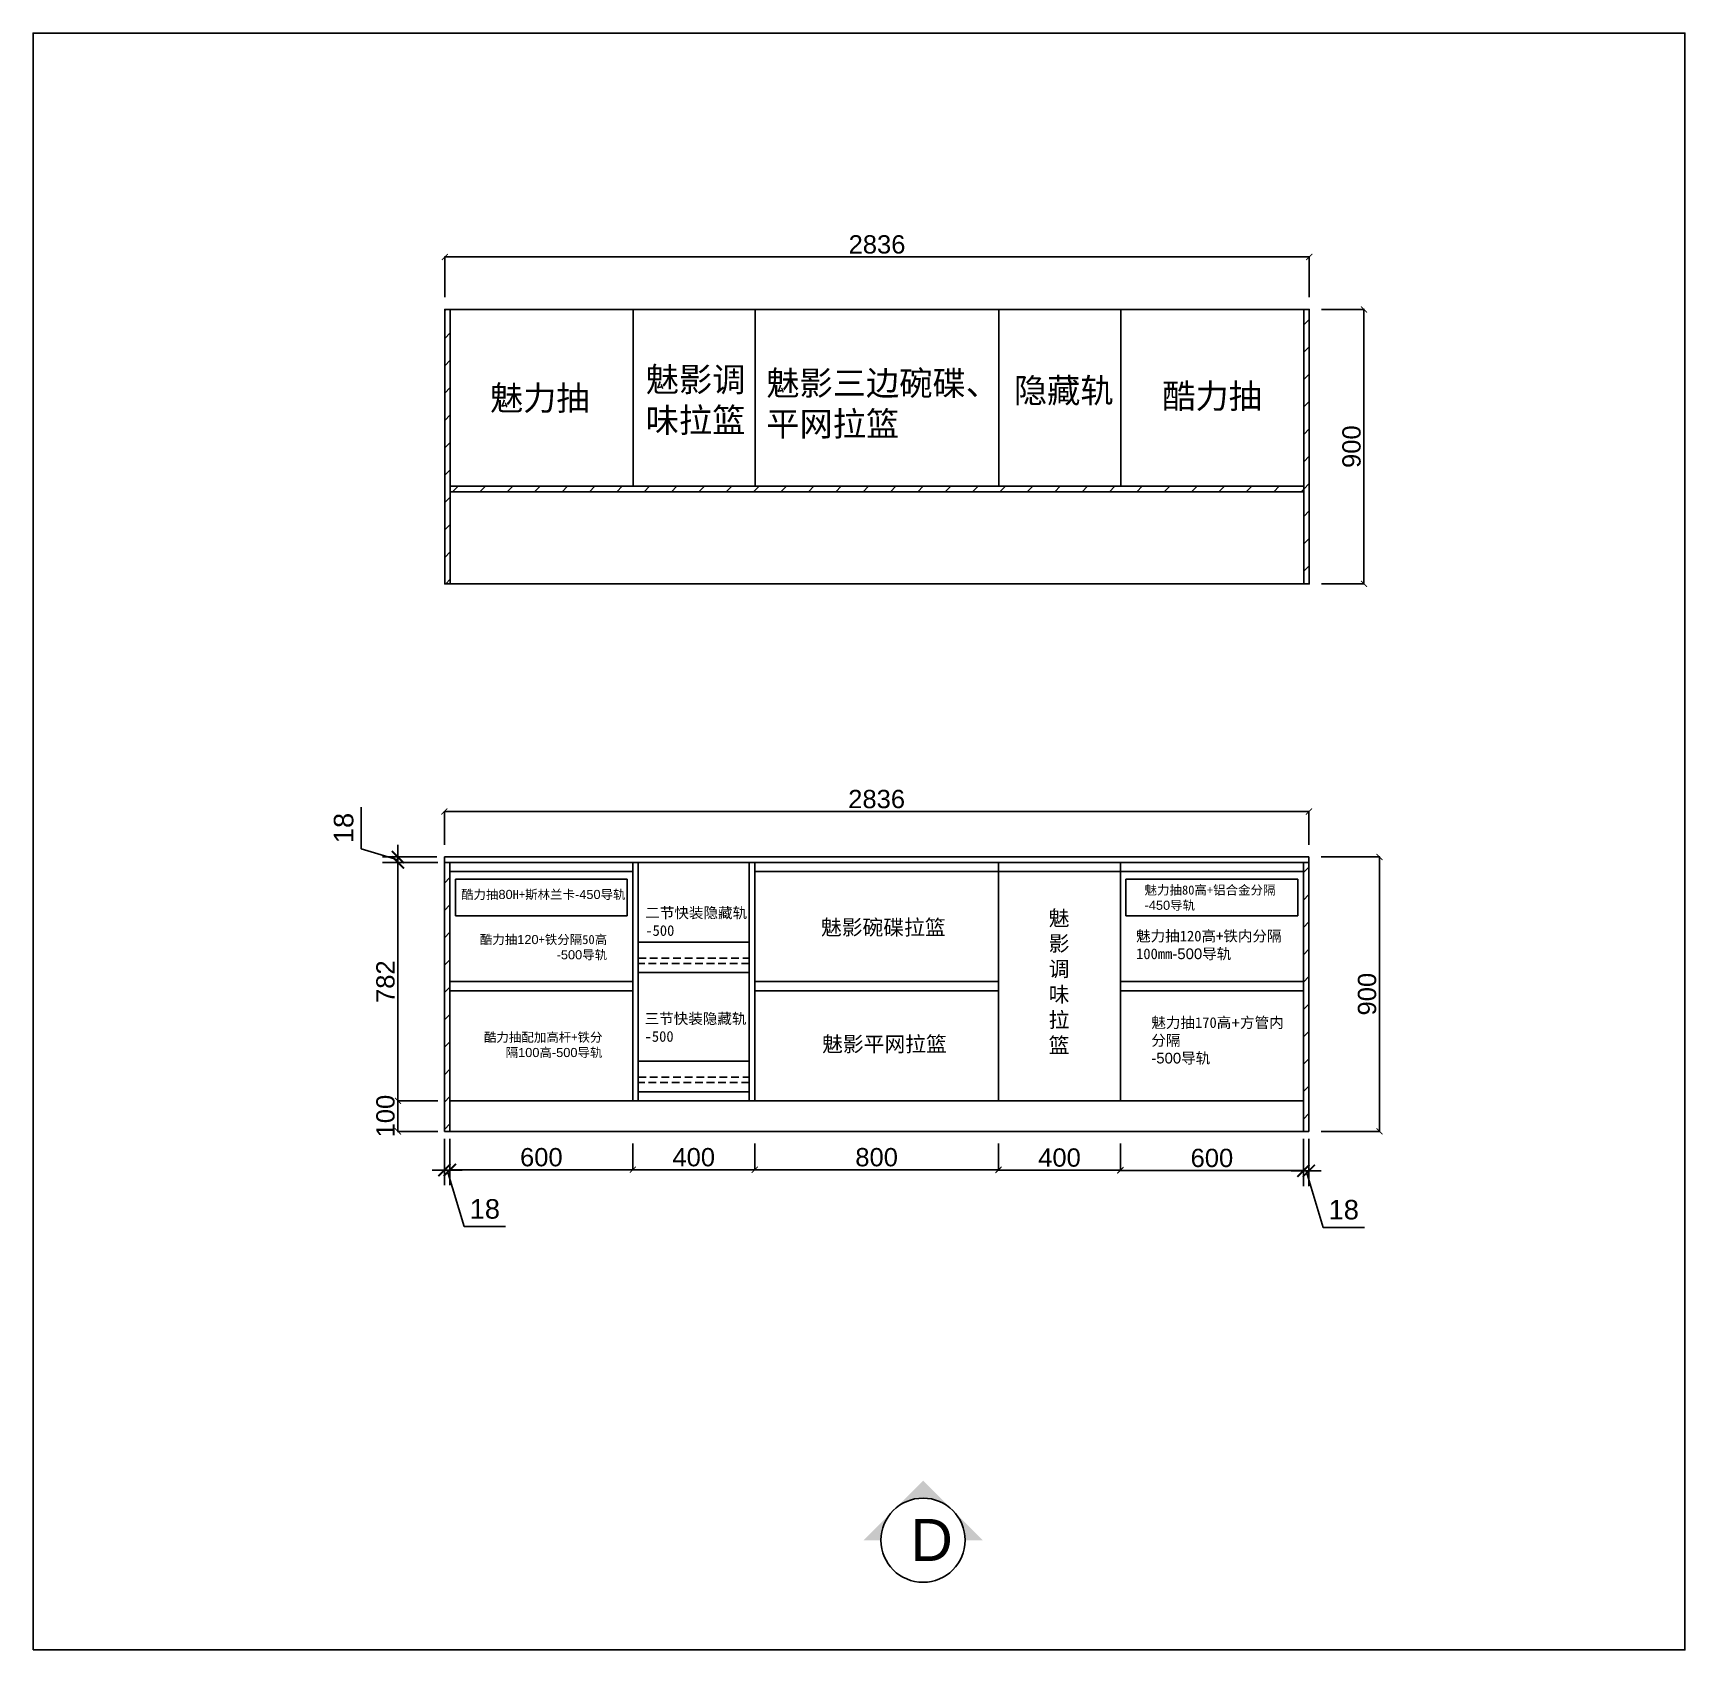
# Model space of a CAD drawing. Header units: millimetres. Extents: x 0 to 1097966, y -63096 to 223085.
# Drawn here: x 1068179 to 1073598, y 207450 to 212754 of the extents above; entities that cross this region are included whole.
import ezdxf

# ---------------------------------------------------------------- set-up
doc = ezdxf.new("R2010")
doc.units = ezdxf.units.MM
doc.linetypes.add('1800', pattern=[200000, 100000, 100000])
doc.linetypes.add('DASHEDX2', pattern=[38.1, 25.4, -12.7])
doc.styles.get("Standard").update_dxf_attribs({"font": 'arial.ttf'})
doc.dimstyles.new('板材标注', dxfattribs={"dimscale": 40, "dimtxt": 1.6, "dimasz": 1, "dimexe": 1.25, "dimexo": 0.625, "dimtad": 1, "dimdec": 0, "dimtxsty": 'Standard', "dimblk": 'ARCHTICK', "dimcen": 2.5, "dimdle": 2, "dimclrd": 5, "dimclre": 5, "dimadec": 0, "dimazin": 0, "dimtfac": 1, "dimtmove": 1, "dimatfit": 3, "dimldrblk": 'DOT', "dimfxl": 1, "dimarcsym": 0})
doc.dimstyles.new('橱柜侧', dxfattribs={"dimtxt": 60, "dimasz": 20, "dimexe": 1.25, "dimexo": 40, "dimgap": 10, "dimtad": 1, "dimdec": 0, "dimtxsty": 'Standard', "dimblk": 'ARCHTICK', "dimcen": 2.5, "dimclrd": 1, "dimclre": 1, "dimadec": 0, "dimazin": 0, "dimtfac": 1, "dimtmove": 0, "dimatfit": 3, "dimfxl": 1, "dimarcsym": 0})
pattern_1 = [(45, (-42938.756, -11480.243), (-44.9012806, 44.9012806), [])]
pattern_2 = [(225, (2081448.285, 411776.44), (44.9012806, -44.9012806), [])]

msp = doc.modelspace()

# ---------------------------------------------------------------- texts
at = {"color": 251, "true_color": 0x636466, "char_height": 80, "attachment_point": 1}
for s, insert, width in [('{\\f宋体|b0|i0|c134|p2;魅影调味拉篮}', (1070188.802, 211657.583), 389.2635), ('{\\f宋体|b0|i0|c134|p2;魅影三边碗碟、平网拉篮}', (1070584.247, 211645.716), 783.06775), ('{\\f宋体|b0|i0|c134|p2;魅力抽}', (1069677.593, 211596.844), 389.2635), ('{\\f宋体|b0|i0|c134|p2;隐藏轨}', (1071396.631, 211621.591), 389.2635), ('{\\f宋体|b0|i0|c134|p2;酷力抽}', (1071883.402, 211603.145), 494.93548)]:
    msp.add_mtext(s, dxfattribs=dict(at, insert=insert, width=width))
for s, insert, char_height, width, attachment_point in [('{\\fSimSun|b0|i0|c134|p2;魅力抽80高+铝合金分隔}-450{\\fSimSun|b0|i0|c134|p2;导轨}', (1071825.476, 209958.056), 30, 497.48044, 1), ('{\\fSimSun|b0|i0|c134|p2;酷力抽}80{\\fSimSun|b0|i0|c134|p2;H+斯林兰卡}-450{\\fSimSun|b0|i0|c134|p2;导轨}', (1070122.575, 209943.497), 30, 775.5821, 3), ('{\\fSimSun|b0|i0|c134|p2;二节快装隐藏轨\\P-500}', (1070187.462, 209885.991), 35, 893.03036, 1), ('{\\f宋体|b0|i0|c134|p2;魅影碗碟拉篮}', (1071173.06, 209845.608), 50, 613.45914, 3), ('{\\f宋体|b0|i0|c134|p2;魅影调味拉篮}', (1071579.112, 209875.769), 50, 90.40538, 3), ('{\\fSimSun|b0|i0|c134|p2;酷力抽}120{\\fSimSun|b0|i0|c134|p2;+铁分隔50高}-500{\\fSimSun|b0|i0|c134|p2;导轨}', (1070062.239, 209795.661), 30, 448.97428, 3), ('{\\fSimSun|b0|i0|c134|p2;魅力抽120高+铁内分隔100mm}-500{\\fSimSun|b0|i0|c134|p2;导轨}', (1071797.608, 209809.608), 35, 495.21974, 1), ('{\\fSimSun|b0|i0|c134|p2;三节快装隐藏轨\\P-500}', (1070185.13, 209538.654), 35, 893.03036, 1), ('{\\fSimSun|b0|i0|c134|p2;魅力抽170高}+{\\fSimSun|b0|i0|c134|p2;方管内分隔}\\P-500{\\fSimSun|b0|i0|c134|p2;导轨}', (1071847.648, 209525.771), 35, 438.65034, 1), ('{\\f宋体|b0|i0|c134|p2;酷力抽配加高杆+铁分隔}100{\\f宋体|b0|i0|c134|p2;高}-500{\\f宋体|b0|i0|c134|p2;导轨}', (1070046.806, 209475.071), 30, 427.18566, 3), ('{\\f宋体|b0|i0|c134|p2;魅影平网拉篮}', (1071176.737, 209462.652), 50, 613.45914, 3)]:
    msp.add_mtext(s, dxfattribs=dict(insert=insert, char_height=char_height, width=width, attachment_point=attachment_point))
at = {"color": 7, "insert": (1071057.139, 207880.187), "char_height": 138.021, "attachment_point": 1}
msp.add_mtext('D', dxfattribs=at)

# ---------------------------------------------------------------- blocks, each defined once
blk = doc.blocks.new('_ArchTick')
at = {"color": 0, "linetype": 'ByBlock', "const_width": 0.15}
blk.add_lwpolyline([(-0.5, -0.5), (0.5, 0.5)], dxfattribs=at)
blk = doc.blocks.new('*D244')
at = {"color": 1, "linetype": '1800', "lineweight": -2, "transparency": 16777216}
for p, q in [((1069546.4, 209111.4), (1069546.4, 209024.5)), ((1070146.4, 209111.4), (1070146.4, 209024.5)), ((1069546.4, 209025.7), (1070146.4, 209025.7))]:
    blk.add_line(p, q, dxfattribs=at)
at = {"layer": 'Defpoints', "color": 0, "linetype": '1800', "lineweight": -2, "transparency": 16777216}
for p in [(1069546.4, 209151.4), (1070146.4, 209151.4), (1070146.4, 209025.7)]:
    blk.add_point(p, dxfattribs=at)
at = {"color": 1, "linetype": '1800', "lineweight": -2, "transparency": 16777216, "xscale": 20, "yscale": 20, "zscale": 20, "rotation": 180}
blk.add_blockref('_ArchTick', (1069546.4, 209025.7), dxfattribs=at)
at = {"color": 1, "linetype": '1800', "lineweight": -2, "transparency": 16777216, "xscale": 20, "yscale": 20, "zscale": 20}
blk.add_blockref('_ArchTick', (1070146.4, 209025.7), dxfattribs=at)
at = {"color": 0, "linetype": '1800', "lineweight": -2, "transparency": 16777216, "insert": (1069846.4, 209066.3), "char_height": 60, "attachment_point": 5}
blk.add_mtext('600', dxfattribs=at)
blk = doc.blocks.new('*D245')
at = {"color": 1, "linetype": '1800', "lineweight": -2, "transparency": 16777216}
for p, q in [((1070146.4, 209111.4), (1070146.4, 209024.5)), ((1070546.4, 209111.4), (1070546.4, 209024.5)), ((1070146.4, 209025.7), (1070546.4, 209025.7))]:
    blk.add_line(p, q, dxfattribs=at)
at = {"layer": 'Defpoints', "color": 0, "linetype": '1800', "lineweight": -2, "transparency": 16777216}
for p in [(1070146.4, 209151.4), (1070546.4, 209151.4), (1070546.4, 209025.7)]:
    blk.add_point(p, dxfattribs=at)
at = {"color": 1, "linetype": '1800', "lineweight": -2, "transparency": 16777216, "xscale": 20, "yscale": 20, "zscale": 20, "rotation": 180}
blk.add_blockref('_ArchTick', (1070146.4, 209025.7), dxfattribs=at)
at = {"color": 1, "linetype": '1800', "lineweight": -2, "transparency": 16777216, "xscale": 20, "yscale": 20, "zscale": 20}
blk.add_blockref('_ArchTick', (1070546.4, 209025.7), dxfattribs=at)
at = {"color": 0, "linetype": '1800', "lineweight": -2, "transparency": 16777216, "insert": (1070346.4, 209066.3), "char_height": 60, "attachment_point": 5}
blk.add_mtext('400', dxfattribs=at)
blk = doc.blocks.new('*D246')
at = {"color": 1, "linetype": '1800', "lineweight": -2, "transparency": 16777216}
for p, q in [((1070546.4, 209111.4), (1070546.4, 209024.5)), ((1071346.4, 209111.4), (1071346.4, 209024.5)), ((1070546.4, 209025.7), (1071346.4, 209025.7))]:
    blk.add_line(p, q, dxfattribs=at)
at = {"layer": 'Defpoints', "color": 0, "linetype": '1800', "lineweight": -2, "transparency": 16777216}
for p in [(1070546.4, 209151.4), (1071346.4, 209151.4), (1071346.4, 209025.7)]:
    blk.add_point(p, dxfattribs=at)
at = {"color": 1, "linetype": '1800', "lineweight": -2, "transparency": 16777216, "xscale": 20, "yscale": 20, "zscale": 20, "rotation": 180}
blk.add_blockref('_ArchTick', (1070546.4, 209025.7), dxfattribs=at)
at = {"color": 1, "linetype": '1800', "lineweight": -2, "transparency": 16777216, "xscale": 20, "yscale": 20, "zscale": 20}
blk.add_blockref('_ArchTick', (1071346.4, 209025.7), dxfattribs=at)
at = {"color": 0, "linetype": '1800', "lineweight": -2, "transparency": 16777216, "insert": (1070946.4, 209066.3), "char_height": 60, "attachment_point": 5}
blk.add_mtext('800', dxfattribs=at)
blk = doc.blocks.new('*D247')
at = {"color": 1, "linetype": '1800', "lineweight": -2, "transparency": 16777216}
for p, q in [((1071346.4, 209111.4), (1071346.4, 209023.2)), ((1071746.4, 209111.4), (1071746.4, 209023.2)), ((1071346.4, 209024.5), (1071746.4, 209024.5))]:
    blk.add_line(p, q, dxfattribs=at)
at = {"layer": 'Defpoints', "color": 0, "linetype": '1800', "lineweight": -2, "transparency": 16777216}
for p in [(1071346.4, 209151.4), (1071746.4, 209151.4), (1071746.4, 209024.5)]:
    blk.add_point(p, dxfattribs=at)
at = {"color": 1, "linetype": '1800', "lineweight": -2, "transparency": 16777216, "xscale": 20, "yscale": 20, "zscale": 20, "rotation": 180}
blk.add_blockref('_ArchTick', (1071346.4, 209024.5), dxfattribs=at)
at = {"color": 1, "linetype": '1800', "lineweight": -2, "transparency": 16777216, "xscale": 20, "yscale": 20, "zscale": 20}
blk.add_blockref('_ArchTick', (1071746.4, 209024.5), dxfattribs=at)
at = {"color": 0, "linetype": '1800', "lineweight": -2, "transparency": 16777216, "insert": (1071546.4, 209065.1), "char_height": 60, "attachment_point": 5}
blk.add_mtext('400', dxfattribs=at)
blk = doc.blocks.new('*D248')
at = {"color": 1, "linetype": '1800', "lineweight": -2, "transparency": 16777216}
for p, q in [((1071746.4, 209111.4), (1071746.4, 209022)), ((1072346.4, 209111.4), (1072346.4, 209022)), ((1071746.4, 209023.2), (1072346.4, 209023.2))]:
    blk.add_line(p, q, dxfattribs=at)
at = {"layer": 'Defpoints', "color": 0, "linetype": '1800', "lineweight": -2, "transparency": 16777216}
for p in [(1071746.4, 209151.4), (1072346.4, 209151.4), (1072346.4, 209023.2)]:
    blk.add_point(p, dxfattribs=at)
at = {"color": 1, "linetype": '1800', "lineweight": -2, "transparency": 16777216, "xscale": 20, "yscale": 20, "zscale": 20, "rotation": 180}
blk.add_blockref('_ArchTick', (1071746.4, 209023.2), dxfattribs=at)
at = {"color": 1, "linetype": '1800', "lineweight": -2, "transparency": 16777216, "xscale": 20, "yscale": 20, "zscale": 20}
blk.add_blockref('_ArchTick', (1072346.4, 209023.2), dxfattribs=at)
at = {"color": 0, "linetype": '1800', "lineweight": -2, "transparency": 16777216, "insert": (1072046.4, 209063.8), "char_height": 60, "attachment_point": 5}
blk.add_mtext('600', dxfattribs=at)
blk = doc.blocks.new('*D249')
at = {"color": 5, "linetype": '1800', "lineweight": -2, "transparency": 16777216}
for p, q in [((1072346.4, 209126.4), (1072346.4, 208972)), ((1072364.4, 209126.4), (1072364.4, 208972)), ((1072346.4, 209022), (1072306.4, 209022)), ((1072346.4, 209022), (1072364.4, 209022)), ((1072411.1, 208836.4), (1072355.4, 209022)), ((1072364.4, 209022), (1072404.4, 209022)), ((1072546.9, 208836.4), (1072411.1, 208836.4))]:
    blk.add_line(p, q, dxfattribs=at)
at = {"layer": 'Defpoints', "color": 0, "linetype": '1800', "lineweight": -2, "transparency": 16777216}
for p in [(1072346.4, 209151.4), (1072364.4, 209151.4), (1072364.4, 209022)]:
    blk.add_point(p, dxfattribs=at)
at = {"color": 5, "linetype": '1800', "lineweight": -2, "transparency": 16777216, "xscale": 40, "yscale": 40, "zscale": 40}
blk.add_blockref('_ArchTick', (1072346.4, 209022), dxfattribs=at)
at = {"color": 5, "linetype": '1800', "lineweight": -2, "transparency": 16777216, "xscale": 40, "yscale": 40, "zscale": 40, "rotation": 180}
blk.add_blockref('_ArchTick', (1072364.4, 209022), dxfattribs=at)
at = {"color": 0, "linetype": '1800', "lineweight": -2, "transparency": 16777216, "insert": (1072479, 208894.1), "char_height": 64, "attachment_point": 5}
blk.add_mtext('18', dxfattribs=at)
blk = doc.blocks.new('_Dot')
at = {"color": 0, "linetype": 'ByBlock', "lineweight": -2}
blk.add_line((-0.5, 0), (-1, 0), dxfattribs=at)
at = {"color": 0, "linetype": 'ByBlock', "const_width": 0.5}
blk.add_lwpolyline([(-0.25, 0, 1), (0.25, 0, 1)], format="xyb", close=True, dxfattribs=at)
blk = doc.blocks.new('*D250')
at = {"color": 5, "linetype": '1800', "lineweight": -2, "transparency": 16777216}
for p, q in [((1069528.4, 209126.4), (1069528.4, 208974.5)), ((1069546.4, 209126.4), (1069546.4, 208974.5)), ((1069528.4, 209024.5), (1069488.4, 209024.5)), ((1069546.4, 209024.5), (1069528.4, 209024.5)), ((1069593.1, 208838.9), (1069537.4, 209024.5)), ((1069546.4, 209024.5), (1069586.4, 209024.5)), ((1069728.9, 208838.9), (1069593.1, 208838.9))]:
    blk.add_line(p, q, dxfattribs=at)
at = {"layer": 'Defpoints', "color": 0, "linetype": '1800', "lineweight": -2, "transparency": 16777216}
for p in [(1069528.4, 209151.4), (1069546.4, 209151.4), (1069528.4, 209024.5)]:
    blk.add_point(p, dxfattribs=at)
at = {"color": 5, "linetype": '1800', "lineweight": -2, "transparency": 16777216, "xscale": 40, "yscale": 40, "zscale": 40}
blk.add_blockref('_ArchTick', (1069528.4, 209024.5), dxfattribs=at)
at = {"color": 5, "linetype": '1800', "lineweight": -2, "transparency": 16777216, "xscale": 40, "yscale": 40, "zscale": 40, "rotation": 180}
blk.add_blockref('_ArchTick', (1069546.4, 209024.5), dxfattribs=at)
at = {"color": 0, "linetype": '1800', "lineweight": -2, "transparency": 16777216, "insert": (1069661, 208896.6), "char_height": 64, "attachment_point": 5}
blk.add_mtext('18', dxfattribs=at)
blk = doc.blocks.new('*D251')
at = {"color": 1, "linetype": '1800', "lineweight": -2, "transparency": 16777216}
for p, q in [((1069506.4, 209251.4), (1069374.6, 209251.4)), ((1069375.8, 209151.4), (1069375.8, 209251.4)), ((1069506.4, 209151.4), (1069374.6, 209151.4))]:
    blk.add_line(p, q, dxfattribs=at)
at = {"layer": 'Defpoints', "color": 0, "linetype": '1800', "lineweight": -2, "transparency": 16777216}
for p in [(1069375.8, 209251.4), (1069546.4, 209251.4), (1069546.4, 209151.4)]:
    blk.add_point(p, dxfattribs=at)
at = {"color": 1, "linetype": '1800', "lineweight": -2, "transparency": 16777216, "xscale": 20, "yscale": 20, "zscale": 20}
for p, rotation in [((1069375.8, 209251.4), 90), ((1069375.8, 209151.4), 270)]:
    blk.add_blockref('_ArchTick', p, dxfattribs=dict(at, rotation=rotation))
at = {"color": 0, "linetype": '1800', "lineweight": -2, "transparency": 16777216, "insert": (1069335.2, 209201.4), "char_height": 60, "attachment_point": 5, "rotation": 90}
blk.add_mtext('100', dxfattribs=at)
blk = doc.blocks.new('*D252')
at = {"color": 1, "linetype": '1800', "lineweight": -2, "transparency": 16777216}
for p, q in [((1069506.4, 210033.4), (1069374.6, 210033.4)), ((1069375.8, 209251.4), (1069375.8, 210033.4)), ((1069506.4, 209251.4), (1069374.6, 209251.4))]:
    blk.add_line(p, q, dxfattribs=at)
at = {"layer": 'Defpoints', "color": 0, "linetype": '1800', "lineweight": -2, "transparency": 16777216}
for p in [(1069375.8, 210033.4), (1069546.4, 210033.4), (1069546.4, 209251.4)]:
    blk.add_point(p, dxfattribs=at)
at = {"color": 1, "linetype": '1800', "lineweight": -2, "transparency": 16777216, "xscale": 20, "yscale": 20, "zscale": 20}
for p, rotation in [((1069375.8, 210033.4), 90), ((1069375.8, 209251.4), 270)]:
    blk.add_blockref('_ArchTick', p, dxfattribs=dict(at, rotation=rotation))
at = {"color": 0, "linetype": '1800', "lineweight": -2, "transparency": 16777216, "insert": (1069335.2, 209642.4), "char_height": 60, "attachment_point": 5, "rotation": 90}
blk.add_mtext('782', dxfattribs=at)
blk = doc.blocks.new('*D253')
at = {"color": 5, "linetype": '1800', "lineweight": -2, "transparency": 16777216}
for p, q in [((1069255.7, 210214.3), (1069255.7, 210078.5)), ((1069255.7, 210078.5), (1069375.8, 210042.4)), ((1069375.8, 210051.4), (1069375.8, 210091.4)), ((1069503.4, 210051.4), (1069325.8, 210051.4)), ((1069503.4, 210033.4), (1069325.8, 210033.4)), ((1069375.8, 210033.4), (1069375.8, 210051.4)), ((1069375.8, 210033.4), (1069375.8, 209993.4))]:
    blk.add_line(p, q, dxfattribs=at)
at = {"layer": 'Defpoints', "color": 0, "linetype": '1800', "lineweight": -2, "transparency": 16777216}
for p in [(1069375.8, 210051.4), (1069528.4, 210051.4), (1069528.4, 210033.4)]:
    blk.add_point(p, dxfattribs=at)
at = {"color": 5, "linetype": '1800', "lineweight": -2, "transparency": 16777216, "xscale": 40, "yscale": 40, "zscale": 40}
for p, rotation in [((1069375.8, 210051.4), 270), ((1069375.8, 210033.4), 90)]:
    blk.add_blockref('_ArchTick', p, dxfattribs=dict(at, rotation=rotation))
at = {"color": 0, "linetype": '1800', "lineweight": -2, "transparency": 16777216, "insert": (1069198, 210146.4), "char_height": 64, "attachment_point": 5, "rotation": 90}
blk.add_mtext('18', dxfattribs=at)
blk = doc.blocks.new('*D254')
at = {"color": 1, "linetype": '1800', "lineweight": -2, "transparency": 16777216}
for p, q in [((1069528.4, 210091.4), (1069528.4, 210201.7)), ((1069528.4, 210200.4), (1072364.4, 210200.4)), ((1072364.4, 210091.4), (1072364.4, 210201.7))]:
    blk.add_line(p, q, dxfattribs=at)
at = {"layer": 'Defpoints', "color": 0, "linetype": '1800', "lineweight": -2, "transparency": 16777216}
for p in [(1072364.4, 210200.4), (1069528.4, 210051.4), (1072364.4, 210051.4)]:
    blk.add_point(p, dxfattribs=at)
at = {"color": 1, "linetype": '1800', "lineweight": -2, "transparency": 16777216, "xscale": 20, "yscale": 20, "zscale": 20, "rotation": 180}
blk.add_blockref('_ArchTick', (1069528.4, 210200.4), dxfattribs=at)
at = {"color": 1, "linetype": '1800', "lineweight": -2, "transparency": 16777216, "xscale": 20, "yscale": 20, "zscale": 20}
blk.add_blockref('_ArchTick', (1072364.4, 210200.4), dxfattribs=at)
at = {"color": 0, "linetype": '1800', "lineweight": -2, "transparency": 16777216, "insert": (1070946.4, 210241.1), "char_height": 60, "attachment_point": 5}
blk.add_mtext('2836', dxfattribs=at)
blk = doc.blocks.new('*D255')
at = {"color": 1, "linetype": '1800', "lineweight": -2, "transparency": 16777216}
for p, q in [((1072404.4, 210051.4), (1072597.6, 210051.4)), ((1072596.3, 210051.4), (1072596.3, 209151.4)), ((1072404.4, 209151.4), (1072597.6, 209151.4))]:
    blk.add_line(p, q, dxfattribs=at)
at = {"layer": 'Defpoints', "color": 0, "linetype": '1800', "lineweight": -2, "transparency": 16777216}
for p in [(1072364.4, 210051.4), (1072364.4, 209151.4), (1072596.3, 209151.4)]:
    blk.add_point(p, dxfattribs=at)
at = {"color": 1, "linetype": '1800', "lineweight": -2, "transparency": 16777216, "xscale": 20, "yscale": 20, "zscale": 20}
for p, rotation in [((1072596.3, 210051.4), 90), ((1072596.3, 209151.4), 270)]:
    blk.add_blockref('_ArchTick', p, dxfattribs=dict(at, rotation=rotation))
at = {"color": 0, "linetype": '1800', "lineweight": -2, "transparency": 16777216, "insert": (1072555.7, 209601.4), "char_height": 60, "attachment_point": 5, "rotation": 90}
blk.add_mtext('900', dxfattribs=at)
blk = doc.blocks.new('*D314')
at = {"color": 1, "linetype": '1800', "lineweight": -2, "transparency": 16777216}
for p, q in [((1069529.7, 211887.3), (1069529.7, 212021)), ((1069529.7, 212019.7), (1072365.7, 212019.7)), ((1072365.7, 211887.3), (1072365.7, 212021))]:
    blk.add_line(p, q, dxfattribs=at)
at = {"layer": 'Defpoints', "color": 0, "linetype": '1800', "lineweight": -2, "transparency": 16777216}
for p in [(1072365.7, 212019.7), (1069529.7, 211847.3), (1072365.7, 211847.3)]:
    blk.add_point(p, dxfattribs=at)
at = {"color": 1, "linetype": '1800', "lineweight": -2, "transparency": 16777216, "xscale": 20, "yscale": 20, "zscale": 20, "rotation": 180}
blk.add_blockref('_ArchTick', (1069529.7, 212019.7), dxfattribs=at)
at = {"color": 1, "linetype": '1800', "lineweight": -2, "transparency": 16777216, "xscale": 20, "yscale": 20, "zscale": 20}
blk.add_blockref('_ArchTick', (1072365.7, 212019.7), dxfattribs=at)
at = {"color": 0, "linetype": '1800', "lineweight": -2, "transparency": 16777216, "insert": (1070947.7, 212060.4), "char_height": 60, "attachment_point": 5}
blk.add_mtext('2836', dxfattribs=at)
blk = doc.blocks.new('*D315')
at = {"color": 1, "linetype": '1800', "lineweight": -2, "transparency": 16777216}
for p, q in [((1072405.7, 211847.3), (1072546.6, 211847.3)), ((1072545.4, 210947.3), (1072545.4, 211847.3)), ((1072405.7, 210947.3), (1072546.6, 210947.3))]:
    blk.add_line(p, q, dxfattribs=at)
at = {"layer": 'Defpoints', "color": 0, "linetype": '1800', "lineweight": -2, "transparency": 16777216}
for p in [(1072365.7, 211847.3), (1072545.4, 211847.3), (1072365.7, 210947.3)]:
    blk.add_point(p, dxfattribs=at)
at = {"color": 1, "linetype": '1800', "lineweight": -2, "transparency": 16777216, "xscale": 20, "yscale": 20, "zscale": 20}
for p, rotation in [((1072545.4, 211847.3), 90), ((1072545.4, 210947.3), 270)]:
    blk.add_blockref('_ArchTick', p, dxfattribs=dict(at, rotation=rotation))
at = {"color": 0, "linetype": '1800', "lineweight": -2, "transparency": 16777216, "insert": (1072504.7, 211397.3), "char_height": 60, "attachment_point": 5, "rotation": 90}
blk.add_mtext('900', dxfattribs=at)

# ---------------------------------------------------------------- dimensions: what is measured, and where the dimension line sits
at = {"linetype": '1800', "lineweight": -2}
for base, p1, p2, dimstyle, picture, middle in [((1072365.714, 212019.738), (1069529.714, 211847.272), (1072365.714, 211847.272), '橱柜侧', '*D314', (1070947.714, 212060.393)), ((1072364.43, 210200.427), (1069528.43, 210051.444), (1072364.43, 210051.444), '橱柜侧', '*D254', (1070946.43, 210241.082)), ((1069528.43, 209024.453), (1069546.43, 209151.444), (1069528.43, 209151.444), '板材标注', '*D250', (1069618.089, 208896.599)), ((1070146.43, 209025.703), (1069546.43, 209151.444), (1070146.43, 209151.444), '橱柜侧', '*D244', (1069846.43, 209066.337)), ((1070546.43, 209025.703), (1070146.43, 209151.444), (1070546.43, 209151.444), '橱柜侧', '*D245', (1070346.43, 209066.337)), ((1071346.43, 209025.703), (1070546.43, 209151.444), (1071346.43, 209151.444), '橱柜侧', '*D246', (1070946.43, 209066.337)), ((1071746.43, 209024.453), (1071346.43, 209151.444), (1071746.43, 209151.444), '橱柜侧', '*D247', (1071546.43, 209065.087)), ((1072346.43, 209023.203), (1071746.43, 209151.444), (1072346.43, 209151.444), '橱柜侧', '*D248', (1072046.43, 209063.837)), ((1072364.43, 209021.953), (1072346.43, 209151.444), (1072364.43, 209151.444), '板材标注', '*D249', (1072436.089, 208894.099))]:
    dim = msp.add_linear_dim(base=base, p1=p1, p2=p2, dimstyle=dimstyle, dxfattribs=at)
    dim.commit()
    dim.dimension.update_dxf_attribs({"geometry": picture, "text_midpoint": middle})
for base, p1, p2, dimstyle, picture, middle in [((1072545.376, 211847.272), (1072365.714, 210947.272), (1072365.714, 211847.272), '橱柜侧', '*D315', (1072504.741, 211397.272)), ((1069375.834, 210051.444), (1069528.43, 210033.444), (1069528.43, 210051.444), '板材标注', '*D253', (1069197.98, 210103.497)), ((1069375.834, 210033.444), (1069546.43, 209251.444), (1069546.43, 210033.444), '橱柜侧', '*D252', (1069335.199, 209642.444)), ((1072596.303, 209151.444), (1072364.43, 210051.444), (1072364.43, 209151.444), '橱柜侧', '*D255', (1072555.669, 209601.444))]:
    dim = msp.add_linear_dim(base=base, p1=p1, p2=p2, angle=90, dimstyle=dimstyle, dxfattribs=at)
    dim.commit()
    dim.dimension.update_dxf_attribs({"geometry": picture, "text_midpoint": middle})
dim = msp.add_linear_dim(base=(1069375.834, 209251.444), p1=(1069546.43, 209151.444), p2=(1069546.43, 209251.444), angle=90, dimstyle='橱柜侧', dxfattribs=at)
dim.commit()
dim.dimension.update_dxf_attribs({"geometry": '*D251', "text_midpoint": (1069375.834, 209201.444), "dimtype": 160})

# ---------------------------------------------------------------- hatches: boundary and pattern name
h = msp.add_hatch()
h.set_pattern_fill('ANSI31', color=256, scale=20, angle=180)
h.set_pattern_definition([(225, (2081548.285, 411776.44), (44.9012806, -44.9012806), [])])
h.paths.add_polyline_path([(1069529.714, 211847.272), (1069529.714, 210947.272), (1069547.714, 210947.272), (1069547.714, 211847.272)])
h = msp.add_hatch()
h.set_pattern_fill('ANSI31', color=256, scale=20, angle=180)
h.set_pattern_definition(pattern_2)
h.paths.add_polyline_path([(1072347.714, 211847.272), (1072347.714, 210947.272), (1072365.714, 210947.272), (1072365.714, 211847.272)])
h = msp.add_hatch()
h.set_pattern_fill('ANSI31', color=256, scale=20, angle=180)
h.set_pattern_definition(pattern_2)
h.paths.add_polyline_path([(1069547.714, 211249.272), (1069547.714, 211267.272), (1072347.714, 211267.272), (1072347.714, 211249.272)])
at = {"linetype": '1800', "lineweight": -2}
h = msp.add_hatch(dxfattribs=at)
h.set_pattern_fill('ANSI31', color=256, scale=20)
h.set_pattern_definition(pattern_1)
h.paths.add_polyline_path([(1069528.43, 210033.444), (1069528.43, 209151.444), (1069546.43, 209151.444), (1069546.43, 210033.444)])
h = msp.add_hatch(dxfattribs=at)
h.set_pattern_fill('ANSI31', color=256, scale=20)
h.set_pattern_definition(pattern_1)
h.paths.add_polyline_path([(1072346.43, 210033.444), (1072346.43, 209151.444), (1072364.43, 209151.444), (1072364.43, 210033.444)])
h = msp.add_hatch(color=7)
h.paths.add_polyline_path([(1071098.71, 208005.48), (1071001.114, 207907.885, -0.41421356), (1071196.306, 207907.885)])
h.paths.add_polyline_path([(1071001.114, 207907.885), (1070903.519, 207810.289), (1070960.689, 207810.289, -0.19891237)])
h.paths.add_polyline_path([(1071196.306, 207907.885, -0.19891237), (1071236.731, 207810.289), (1071293.901, 207810.289)])

# ---------------------------------------------------------------- linework, layer by layer
for p, q in [((1069528.43, 210051.444), (1072364.43, 210051.444)), ((1069528.43, 210051.444), (1069528.43, 210033.444)), ((1069528.43, 209151.444), (1069528.43, 210033.444)), ((1069528.43, 210033.444), (1069546.43, 210033.444)), ((1072364.43, 210033.444), (1069528.43, 210033.444)), ((1069546.43, 210033.444), (1069546.43, 209151.444)), ((1072346.43, 209151.444), (1072346.43, 210033.444)), ((1072346.43, 210033.444), (1072364.43, 210033.444)), ((1072364.43, 210051.444), (1072364.43, 210033.444)), ((1072364.43, 210033.444), (1072364.43, 209151.444)), ((1069546.43, 209251.444), (1069546.43, 209151.444)), ((1072346.43, 209251.444), (1069546.43, 209251.444)), ((1072346.43, 209151.444), (1072346.43, 209251.444)), ((1069546.43, 209151.444), (1069528.43, 209151.444)), ((1069546.43, 209151.444), (1072346.43, 209151.444)), ((1072364.43, 209151.444), (1072346.43, 209151.444))]:
    msp.add_line(p, q, dxfattribs=at)
for p, q in [((1069546.43, 210033.444), (1069546.43, 209251.444)), ((1069546.43, 209251.444), (1069546.43, 210033.444)), ((1069546.43, 210033.444), (1070146.43, 210033.444)), ((1070146.43, 210033.444), (1070146.43, 209251.444)), ((1070546.43, 209251.444), (1070546.43, 210033.444)), ((1070546.43, 210033.444), (1071346.43, 210033.444)), ((1070546.43, 210033.444), (1070546.43, 210003.444)), ((1071346.43, 210033.444), (1071346.43, 209251.444)), ((1071346.43, 209251.444), (1071346.43, 210033.444)), ((1071346.43, 210033.444), (1071746.43, 210033.444)), ((1071746.43, 210033.444), (1071746.43, 209251.444)), ((1071746.43, 210033.444), (1071746.43, 209251.444)), ((1071746.43, 209251.444), (1071746.43, 210033.444)), ((1071746.43, 210033.444), (1072346.43, 210033.444)), ((1072346.43, 210033.444), (1072346.43, 209251.444)), ((1069546.43, 210003.444), (1070146.43, 210003.444)), ((1069546.43, 210003.444), (1069546.43, 209978.444)), ((1069564.43, 209978.444), (1069564.43, 209858.444)), ((1070128.43, 209978.444), (1069564.43, 209978.444)), ((1070128.43, 209858.444), (1070128.43, 209978.444)), ((1070546.43, 210003.444), (1071346.43, 210003.444)), ((1071346.43, 210003.444), (1071746.43, 210003.444)), ((1071746.43, 210003.444), (1072346.43, 210003.444)), ((1071746.43, 210003.444), (1071746.43, 209978.444)), ((1071764.43, 209978.444), (1071764.43, 209858.444)), ((1072328.43, 209978.444), (1071764.43, 209978.444)), ((1072328.43, 209858.444), (1072328.43, 209978.444)), ((1069564.43, 209858.444), (1070128.43, 209858.444)), ((1071764.43, 209858.444), (1072328.43, 209858.444)), ((1069546.43, 209642.444), (1070146.43, 209642.444)), ((1071346.43, 209642.444), (1070546.43, 209642.444)), ((1070546.43, 209642.444), (1070546.43, 209612.444)), ((1071746.43, 209642.444), (1072346.43, 209642.444)), ((1070146.43, 209612.444), (1069546.43, 209612.444)), ((1070546.43, 209612.444), (1071346.43, 209612.444)), ((1072346.43, 209612.444), (1071746.43, 209612.444)), ((1070146.43, 209251.444), (1069546.43, 209251.444)), ((1071346.43, 209251.444), (1070546.43, 209251.444)), ((1071746.43, 209251.444), (1071346.43, 209251.444)), ((1072346.43, 209251.444), (1071746.43, 209251.444))]:
    msp.add_line(p, q)
for points in [[(1068178.752, 207450.285), (1073598.422, 207450.285), (1073598.422, 212754.063), (1068178.752, 212754.063)], [(1070546.43, 210033.444), (1070146.43, 210033.444), (1070146.43, 209251.444), (1070546.43, 209251.444)], [(1070146.43, 210033.444), (1070164.43, 210033.444), (1070164.43, 209251.444), (1070146.43, 209251.444)], [(1070528.43, 210033.444), (1070546.43, 210033.444), (1070546.43, 209251.444), (1070528.43, 209251.444)], [(1070164.43, 209772.444), (1070528.43, 209772.444), (1070528.43, 209672.444), (1070164.43, 209672.444)], [(1070164.43, 209381.444), (1070528.43, 209381.444), (1070528.43, 209281.444), (1070164.43, 209281.444)]]:
    msp.add_lwpolyline(points, close=True)
for points in [[(1069547.714, 211847.272), (1069529.714, 211847.272), (1069529.714, 210947.272), (1069547.714, 210947.272), (1069547.714, 211847.272)], [(1072347.714, 210947.272), (1072347.714, 211847.272), (1069547.714, 211847.272), (1069547.714, 210947.272), (1072347.714, 210947.272)], [(1069547.714, 211847.272), (1070147.714, 211847.272), (1070147.714, 211267.272), (1069547.714, 211267.272), (1069547.714, 211847.272)], [(1070147.714, 211847.272), (1070547.714, 211847.272), (1070547.714, 211267.272), (1070147.714, 211267.272), (1070147.714, 211847.272)], [(1071347.714, 211267.272), (1071347.714, 211847.272), (1070547.714, 211847.272), (1070547.714, 211267.272), (1071347.714, 211267.272)], [(1071347.714, 211847.272), (1071747.714, 211847.272), (1071747.714, 211267.272), (1071347.714, 211267.272), (1071347.714, 211847.272)], [(1071747.714, 211847.272), (1072347.714, 211847.272), (1072347.714, 211267.272), (1071747.714, 211267.272), (1071747.714, 211847.272)], [(1072347.714, 211847.272), (1072365.714, 211847.272), (1072365.714, 210947.272), (1072347.714, 210947.272), (1072347.714, 211847.272)], [(1072347.714, 211267.272), (1072347.714, 211249.272), (1069547.714, 211249.272), (1069547.714, 211267.272), (1072347.714, 211267.272)]]:
    msp.add_lwpolyline(points)
at = {"color": 252, "linetype": 'DASHEDX2'}
for points in [[(1070164.43, 209719.444), (1070528.43, 209719.444), (1070528.43, 209701.444), (1070164.43, 209701.444)], [(1070164.43, 209329.444), (1070528.43, 209329.444), (1070528.43, 209311.444), (1070164.43, 209311.444)]]:
    msp.add_lwpolyline(points, close=True, dxfattribs=at)
at = {"color": 7}
msp.add_circle((1071098.71, 207810.289), 138.021, dxfattribs=at)

msp.set_redraw_order([(e.dxf.handle, doc.entitydb.next_handle()) for e in msp.query("TEXT MTEXT ATTDEF DIMENSION ARC_DIMENSION")])  # texts and dimensions are drawn at this point

doc.saveas('drawing.dxf')
